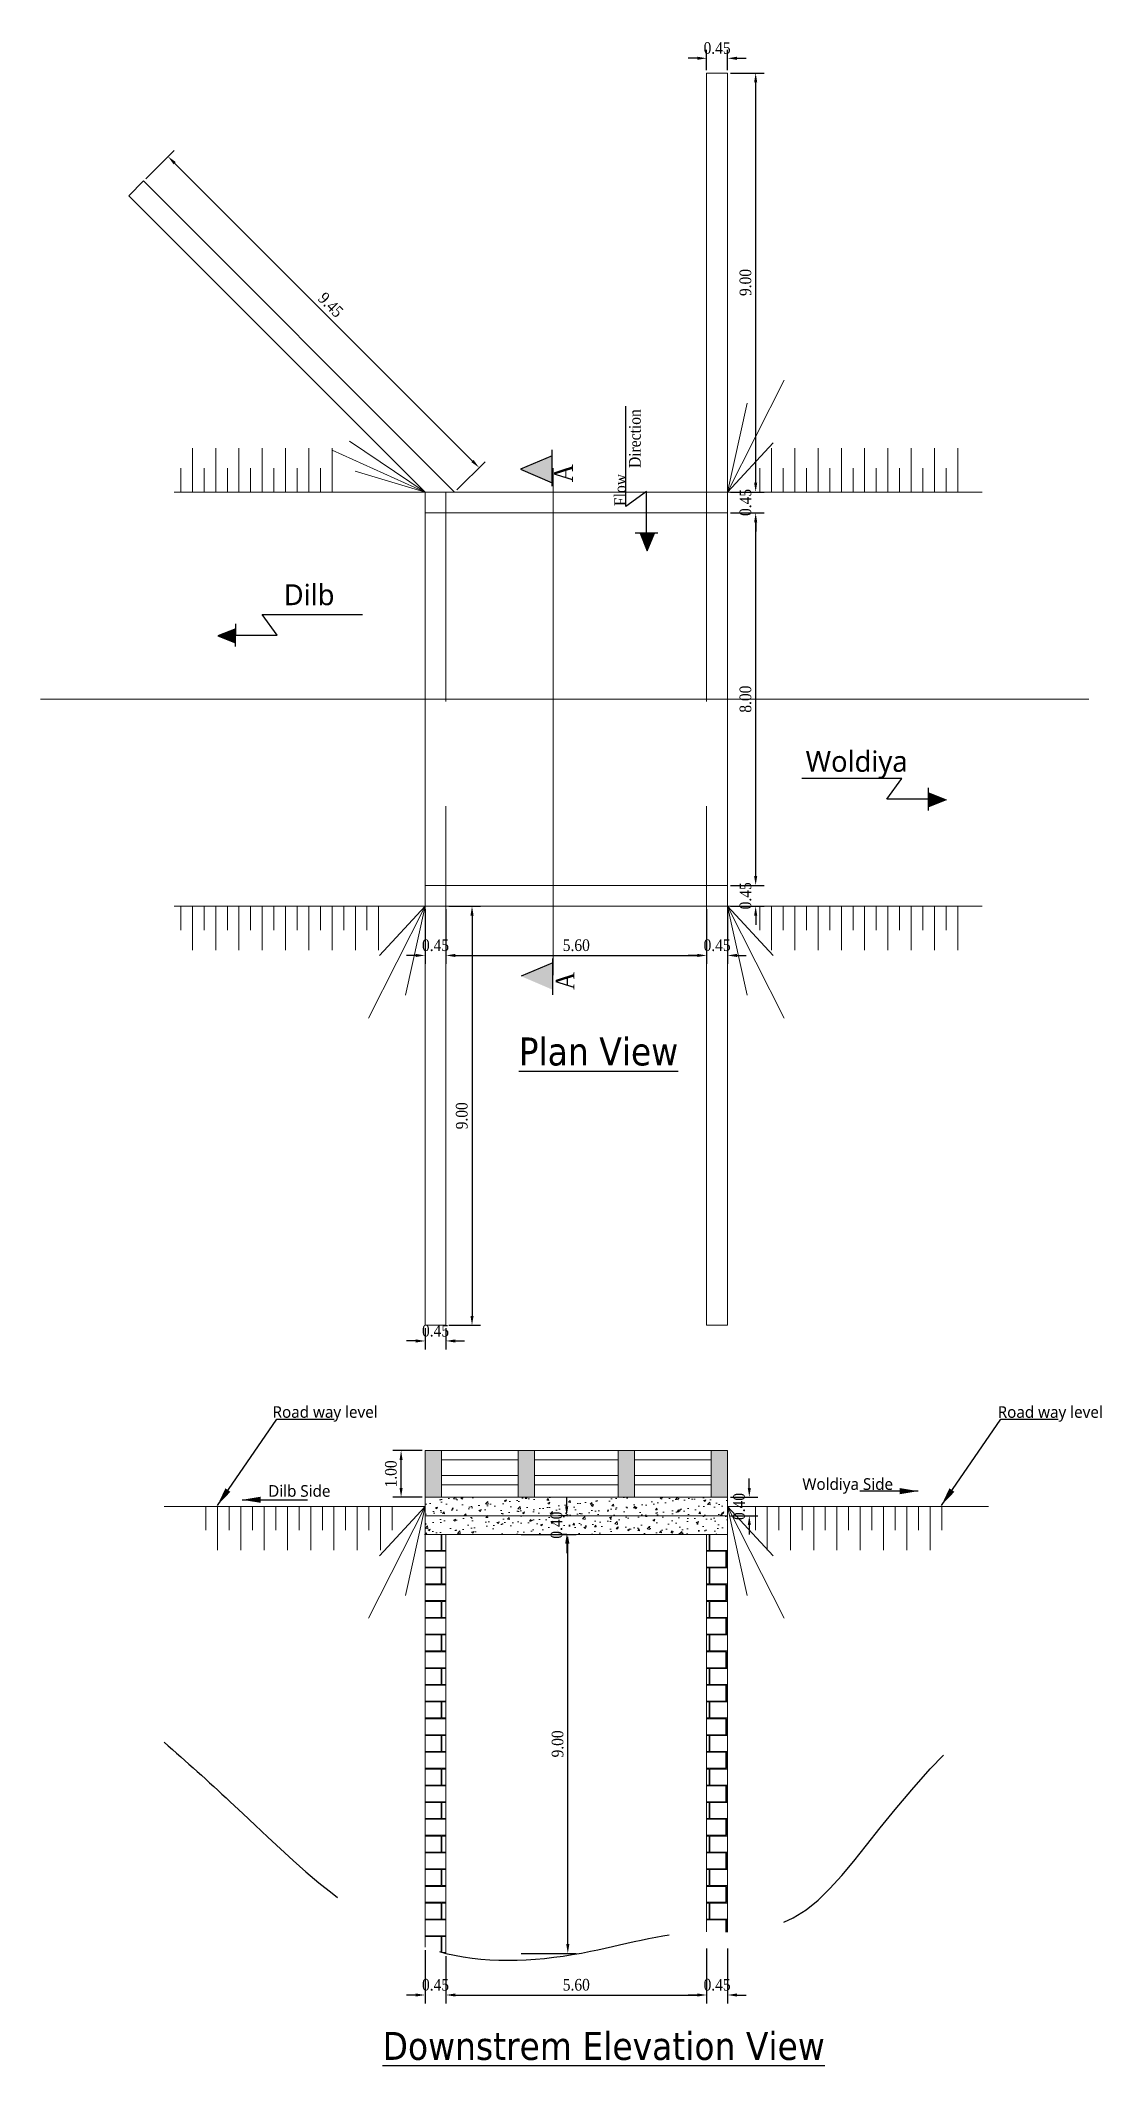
# Model space of a CAD drawing. Header units: inches. Extents: x -70 to 167, y 23 to 114.
# Drawn here: x 32.2 to 55, y 22.88 to 66.38 of the extents above; entities that cross this region are included whole.
import ezdxf

# ---------------------------------------------------------------- set-up
doc = ezdxf.new("R2010")
doc.units = ezdxf.units.IN
doc.header["$MEASUREMENT"] = 0
doc.linetypes.add('CENTER', pattern=[2, 1.25, -0.25, 0.25, -0.25])
doc.linetypes.add('HIDDEN', pattern=[0.375, 0.25, -0.125])
for name, color, linetype, lineweight in [('center line', 251, 'CENTER', 0), ('dima', 7, 'Continuous', 0), ('hach', 251, 'Continuous', 0), ('hand wall', 5, 'Continuous', 9), ('text', 1, 'Continuous', 0), ('wall', 4, 'Continuous', 13)]:
    doc.layers.add(name, color=color, linetype=linetype, lineweight=lineweight)
for name, color, linetype in [('Direction', 6, 'Continuous'), ('Ground', 3, 'Continuous'), ('SUBSTR', 6, 'Continuous'), ('TEXT2', 7, 'Continuous')]:
    doc.layers.add(name, color=color, linetype=linetype)
doc.styles.get("Standard").update_dxf_attribs({"font": 'GARA.TTF'})
doc.dimstyles.get("Standard").update_dxf_attribs({"dimtxt": 0.25, "dimasz": 0.2, "dimexe": 0.18, "dimexo": 0.0625, "dimgap": 0.09, "dimtad": 1, "dimzin": 0, "dimdsep": 46, "dimtxsty": 'Standard', "dimcen": 0.09, "dimclrd": 253, "dimclre": 21, "dimadec": 0, "dimazin": 0, "dimtfac": 1, "dimtix": 1, "dimtofl": 0, "dimtmove": 0, "dimatfit": 3, "dimfxl": 1, "dimfxlon": 1, "dimtolj": 1, "dimtzin": 0, "dimarcsym": 0})

msp = doc.modelspace()

# ---------------------------------------------------------------- texts
at = {"layer": 'hach', "char_height": 0.4, "width": 0.99135, "attachment_point": 1, "rotation": 90}
for insert in [(43.238, 56.894), (43.27, 45.989)]:
    msp.add_mtext('{\\C2;A}', dxfattribs=dict(at, insert=insert))
at = {"layer": 'text', "char_height": 0.2515, "width": 5.1366, "attachment_point": 1, "rotation": 90}
for s, insert in [('Direction', (44.843, 57.199)), ('Flow ', (44.528, 56.383))]:
    msp.add_mtext(s, dxfattribs=dict(at, insert=insert))
at = {"layer": 'text', "width": 5.1366, "attachment_point": 1}
for s, insert, char_height in [('{\\fSegoe UI|b0|i0|c0|p34;Dilb}', (37.425, 54.701), 0.45), ('{\\fSegoe UI|b0|i0|c0|p34;Woldiya}', (48.639, 51.122), 0.45), ('{\\fSegoe UI|b0|i0|c0|p34;Road way level}', (37.186, 37.045), 0.25), ('{\\fSegoe UI|b0|i0|c0|p34;Road way level}', (52.766, 37.044), 0.25), ('{\\fSegoe UI|b0|i0|c0|p34;Dilb Side}', (37.091, 35.349), 0.25), ('{\\fSegoe UI|b0|i0|c0|p34;Woldiya Side}', (48.568, 35.497), 0.25)]:
    msp.add_mtext(s, dxfattribs=dict(at, insert=insert, char_height=char_height))
at = {"layer": 'TEXT2', "char_height": 0.6, "attachment_point": 1}
for s, insert, width in [('{\\fTahoma|b0|i0|c0|p34;\\LPlan View}', (42.473, 44.965), 6.00229), ('{\\fTahoma|b0|i0|c0|p34;\\LDownstrem Elevation View}', (39.549, 23.602), 10.0919)]:
    msp.add_mtext(s, dxfattribs=dict(at, insert=insert, width=width))

# ---------------------------------------------------------------- blocks, each defined once
blk = doc.blocks.new('*D11')
at = {"layer": 'Defpoints', "color": 0}
for p in [(40.461, 47.783), (40.911, 47.783), (40.911, 46.727)]:
    blk.add_point(p, dxfattribs=at)
at = {"layer": 'dima', "color": 21, "lineweight": -2}
for p, q in [((40.461, 47.72), (40.461, 46.547)), ((40.911, 47.72), (40.911, 46.547))]:
    blk.add_line(p, q, dxfattribs=at)
at = {"layer": 'dima', "color": 253, "lineweight": -2}
for p, q in [((40.261, 46.727), (40.061, 46.727)), ((41.111, 46.727), (41.311, 46.727))]:
    blk.add_line(p, q, dxfattribs=at)
at = {"layer": 'dima', "color": 253}
for points in [[(40.261, 46.761), (40.261, 46.694), (40.461, 46.727)], [(41.111, 46.761), (41.111, 46.694), (40.911, 46.727)]]:
    blk.add_solid(points, dxfattribs=at)
at = {"layer": 'dima', "color": 0, "insert": (40.686, 46.945), "char_height": 0.25, "attachment_point": 5}
blk.add_mtext('\\A1;0.45', dxfattribs=at)
blk = doc.blocks.new('*D12')
at = {"layer": 'Defpoints', "color": 0}
for p in [(40.911, 47.783), (46.511, 47.783), (46.511, 46.727)]:
    blk.add_point(p, dxfattribs=at)
at = {"layer": 'dima', "color": 21, "lineweight": -2}
for p, q in [((40.911, 47.72), (40.911, 46.547)), ((46.511, 47.72), (46.511, 46.547))]:
    blk.add_line(p, q, dxfattribs=at)
at = {"layer": 'dima', "color": 253, "lineweight": -2}
blk.add_line((41.111, 46.727), (46.311, 46.727), dxfattribs=at)
at = {"layer": 'dima', "color": 253}
for points in [[(41.111, 46.761), (41.111, 46.694), (40.911, 46.727)], [(46.311, 46.761), (46.311, 46.694), (46.511, 46.727)]]:
    blk.add_solid(points, dxfattribs=at)
at = {"layer": 'dima', "color": 0, "insert": (43.711, 46.945), "char_height": 0.25, "attachment_point": 5}
blk.add_mtext('\\A1;5.60', dxfattribs=at)
blk = doc.blocks.new('*D13')
at = {"layer": 'Defpoints', "color": 0}
for p in [(46.511, 47.783), (46.961, 47.783), (46.961, 46.727)]:
    blk.add_point(p, dxfattribs=at)
at = {"layer": 'dima', "color": 21, "lineweight": -2}
for p, q in [((46.511, 47.72), (46.511, 46.547)), ((46.961, 47.72), (46.961, 46.547))]:
    blk.add_line(p, q, dxfattribs=at)
at = {"layer": 'dima', "color": 253, "lineweight": -2}
for p, q in [((46.311, 46.727), (46.111, 46.727)), ((47.161, 46.727), (47.361, 46.727))]:
    blk.add_line(p, q, dxfattribs=at)
at = {"layer": 'dima', "color": 253}
for points in [[(46.311, 46.761), (46.311, 46.694), (46.511, 46.727)], [(47.161, 46.761), (47.161, 46.694), (46.961, 46.727)]]:
    blk.add_solid(points, dxfattribs=at)
at = {"layer": 'dima', "color": 0, "insert": (46.736, 46.945), "char_height": 0.25, "attachment_point": 5}
blk.add_mtext('\\A1;0.45', dxfattribs=at)
blk = doc.blocks.new('*D14')
at = {"layer": 'Defpoints', "color": 0}
for p in [(46.961, 48.233), (47.565, 48.233), (46.961, 47.783)]:
    blk.add_point(p, dxfattribs=at)
at = {"layer": 'dima', "color": 253, "lineweight": -2}
for p, q in [((47.565, 48.433), (47.565, 48.633)), ((47.565, 47.583), (47.565, 47.383))]:
    blk.add_line(p, q, dxfattribs=at)
at = {"layer": 'dima', "color": 21, "lineweight": -2}
for p, q in [((47.023, 48.233), (47.745, 48.233)), ((47.023, 47.783), (47.745, 47.783))]:
    blk.add_line(p, q, dxfattribs=at)
at = {"layer": 'dima', "color": 253}
for points in [[(47.531, 48.433), (47.598, 48.433), (47.565, 48.233)], [(47.531, 47.583), (47.598, 47.583), (47.565, 47.783)]]:
    blk.add_solid(points, dxfattribs=at)
at = {"layer": 'dima', "color": 0, "insert": (47.347, 48.008), "char_height": 0.25, "attachment_point": 5, "rotation": 90}
blk.add_mtext('\\A1;0.45', dxfattribs=at)
blk = doc.blocks.new('*D15')
at = {"layer": 'Defpoints', "color": 0}
for p in [(46.961, 56.233), (47.565, 56.233), (46.961, 48.233)]:
    blk.add_point(p, dxfattribs=at)
at = {"layer": 'dima', "color": 21, "lineweight": -2}
for p, q in [((47.023, 56.233), (47.745, 56.233)), ((47.023, 48.233), (47.745, 48.233))]:
    blk.add_line(p, q, dxfattribs=at)
at = {"layer": 'dima', "color": 253, "lineweight": -2}
blk.add_line((47.565, 48.433), (47.565, 56.033), dxfattribs=at)
at = {"layer": 'dima', "color": 253}
for points in [[(47.531, 56.033), (47.598, 56.033), (47.565, 56.233)], [(47.531, 48.433), (47.598, 48.433), (47.565, 48.233)]]:
    blk.add_solid(points, dxfattribs=at)
at = {"layer": 'dima', "color": 0, "insert": (47.347, 52.233), "char_height": 0.25, "attachment_point": 5, "rotation": 90}
blk.add_mtext('\\A1;8.00', dxfattribs=at)
blk = doc.blocks.new('*D16')
at = {"layer": 'Defpoints', "color": 0}
for p in [(46.961, 56.683), (47.565, 56.683), (46.961, 56.233)]:
    blk.add_point(p, dxfattribs=at)
at = {"layer": 'dima', "color": 253, "lineweight": -2}
for p, q in [((47.565, 56.883), (47.565, 57.083)), ((47.565, 56.033), (47.565, 55.833))]:
    blk.add_line(p, q, dxfattribs=at)
at = {"layer": 'dima', "color": 21, "lineweight": -2}
for p, q in [((47.023, 56.683), (47.745, 56.683)), ((47.023, 56.233), (47.745, 56.233))]:
    blk.add_line(p, q, dxfattribs=at)
at = {"layer": 'dima', "color": 253}
for points in [[(47.531, 56.883), (47.598, 56.883), (47.565, 56.683)], [(47.531, 56.033), (47.598, 56.033), (47.565, 56.233)]]:
    blk.add_solid(points, dxfattribs=at)
at = {"layer": 'dima', "color": 0, "insert": (47.347, 56.458), "char_height": 0.25, "attachment_point": 5, "rotation": 90}
blk.add_mtext('\\A1;0.45', dxfattribs=at)
blk = doc.blocks.new('*D17')
at = {"layer": 'Defpoints', "color": 0}
for p in [(40.911, 47.783), (40.911, 38.783), (41.47, 38.783)]:
    blk.add_point(p, dxfattribs=at)
at = {"layer": 'dima', "color": 21, "lineweight": -2}
for p, q in [((40.973, 47.783), (41.65, 47.783)), ((40.973, 38.783), (41.65, 38.783))]:
    blk.add_line(p, q, dxfattribs=at)
at = {"layer": 'dima', "color": 253, "lineweight": -2}
blk.add_line((41.47, 47.583), (41.47, 38.983), dxfattribs=at)
at = {"layer": 'dima', "color": 253}
for points in [[(41.437, 47.583), (41.504, 47.583), (41.47, 47.783)], [(41.437, 38.983), (41.504, 38.983), (41.47, 38.783)]]:
    blk.add_solid(points, dxfattribs=at)
at = {"layer": 'dima', "color": 0, "insert": (41.252, 43.283), "char_height": 0.25, "attachment_point": 5, "rotation": 90}
blk.add_mtext('\\A1;9.00', dxfattribs=at)
blk = doc.blocks.new('*D18')
at = {"color": 21, "lineweight": -2}
for p, q in [((40.461, 38.72), (40.461, 38.266)), ((40.911, 38.72), (40.911, 38.266))]:
    blk.add_line(p, q, dxfattribs=at)
at = {"color": 253, "lineweight": -2}
for p, q in [((40.261, 38.446), (40.061, 38.446)), ((41.111, 38.446), (41.311, 38.446))]:
    blk.add_line(p, q, dxfattribs=at)
at = {"color": 253}
for points in [[(40.261, 38.479), (40.261, 38.412), (40.461, 38.446)], [(41.111, 38.479), (41.111, 38.412), (40.911, 38.446)]]:
    blk.add_solid(points, dxfattribs=at)
at = {"layer": 'Defpoints', "color": 0}
for p in [(40.461, 38.783), (40.911, 38.783), (40.911, 38.446)]:
    blk.add_point(p, dxfattribs=at)
at = {"color": 0, "insert": (40.686, 38.664), "char_height": 0.25, "attachment_point": 5}
blk.add_mtext('\\A1;0.45', dxfattribs=at)
blk = doc.blocks.new('*D19')
at = {"layer": 'Defpoints', "color": 0}
for p in [(46.961, 65.683), (47.565, 65.683), (46.961, 56.683)]:
    blk.add_point(p, dxfattribs=at)
at = {"layer": 'dima', "color": 21, "lineweight": -2}
for p, q in [((47.023, 65.683), (47.745, 65.683)), ((47.023, 56.683), (47.745, 56.683))]:
    blk.add_line(p, q, dxfattribs=at)
at = {"layer": 'dima', "color": 253, "lineweight": -2}
blk.add_line((47.565, 56.883), (47.565, 65.483), dxfattribs=at)
at = {"layer": 'dima', "color": 253}
for points in [[(47.531, 65.483), (47.598, 65.483), (47.565, 65.683)], [(47.531, 56.883), (47.598, 56.883), (47.565, 56.683)]]:
    blk.add_solid(points, dxfattribs=at)
at = {"layer": 'dima', "color": 0, "insert": (47.347, 61.183), "char_height": 0.25, "attachment_point": 5, "rotation": 90}
blk.add_mtext('\\A1;9.00', dxfattribs=at)
blk = doc.blocks.new('*D20')
at = {"color": 21, "lineweight": -2}
for p, q in [((46.511, 65.745), (46.511, 66.18)), ((46.961, 65.745), (46.961, 66.18))]:
    blk.add_line(p, q, dxfattribs=at)
at = {"color": 253, "lineweight": -2}
for p, q in [((46.311, 66), (46.111, 66)), ((47.161, 66), (47.361, 66))]:
    blk.add_line(p, q, dxfattribs=at)
at = {"color": 253}
for points in [[(46.311, 66.033), (46.311, 65.966), (46.511, 66)], [(47.161, 66.033), (47.161, 65.966), (46.961, 66)]]:
    blk.add_solid(points, dxfattribs=at)
at = {"layer": 'Defpoints', "color": 0}
for p in [(46.961, 66), (46.511, 65.683), (46.961, 65.683)]:
    blk.add_point(p, dxfattribs=at)
at = {"color": 0, "insert": (46.736, 66.218), "char_height": 0.25, "attachment_point": 5}
blk.add_mtext('\\A1;0.45', dxfattribs=at)
blk = doc.blocks.new('*D21')
at = {"color": 21, "lineweight": -2}
for p, q in [((42.528, 34.29), (43.708, 34.29)), ((42.528, 25.29), (43.708, 25.29))]:
    blk.add_line(p, q, dxfattribs=at)
at = {"color": 253, "lineweight": -2}
blk.add_line((43.528, 25.49), (43.528, 34.09), dxfattribs=at)
at = {"color": 253}
for points in [[(43.495, 34.09), (43.562, 34.09), (43.528, 34.29)], [(43.495, 25.49), (43.562, 25.49), (43.528, 25.29)]]:
    blk.add_solid(points, dxfattribs=at)
at = {"layer": 'Defpoints', "color": 0}
for p in [(40.911, 34.29), (43.528, 34.29), (40.911, 25.29)]:
    blk.add_point(p, dxfattribs=at)
at = {"color": 0, "insert": (43.31, 29.79), "char_height": 0.25, "attachment_point": 5, "rotation": 90}
blk.add_mtext('\\A1;9.00', dxfattribs=at)
blk = doc.blocks.new('*D22')
at = {"layer": 'Defpoints', "color": 0}
for p in [(40.461, 25.425), (40.911, 25.29), (40.911, 24.396)]:
    blk.add_point(p, dxfattribs=at)
at = {"layer": 'dima', "color": 21, "lineweight": -2}
for p, q in [((40.461, 25.362), (40.461, 24.216)), ((40.911, 25.228), (40.911, 24.216))]:
    blk.add_line(p, q, dxfattribs=at)
at = {"layer": 'dima', "color": 253, "lineweight": -2}
for p, q in [((40.261, 24.396), (40.061, 24.396)), ((41.111, 24.396), (41.311, 24.396))]:
    blk.add_line(p, q, dxfattribs=at)
at = {"layer": 'dima', "color": 253}
for points in [[(40.261, 24.429), (40.261, 24.363), (40.461, 24.396)], [(41.111, 24.429), (41.111, 24.363), (40.911, 24.396)]]:
    blk.add_solid(points, dxfattribs=at)
at = {"layer": 'dima', "color": 0, "insert": (40.686, 24.614), "char_height": 0.25, "attachment_point": 5}
blk.add_mtext('\\A1;0.45', dxfattribs=at)
blk = doc.blocks.new('*D23')
at = {"layer": 'Defpoints', "color": 0}
for p in [(46.511, 25.754), (40.911, 25.29), (46.511, 24.396)]:
    blk.add_point(p, dxfattribs=at)
at = {"layer": 'dima', "color": 21, "lineweight": -2}
for p, q in [((46.511, 25.396), (46.511, 24.216)), ((40.911, 25.228), (40.911, 24.216))]:
    blk.add_line(p, q, dxfattribs=at)
at = {"layer": 'dima', "color": 253, "lineweight": -2}
blk.add_line((41.111, 24.396), (46.311, 24.396), dxfattribs=at)
at = {"layer": 'dima', "color": 253}
for points in [[(41.111, 24.429), (41.111, 24.363), (40.911, 24.396)], [(46.311, 24.429), (46.311, 24.363), (46.511, 24.396)]]:
    blk.add_solid(points, dxfattribs=at)
at = {"layer": 'dima', "color": 0, "insert": (43.711, 24.614), "char_height": 0.25, "attachment_point": 5}
blk.add_mtext('\\A1;5.60', dxfattribs=at)
blk = doc.blocks.new('*D24')
at = {"layer": 'Defpoints', "color": 0}
for p in [(46.511, 25.754), (46.961, 25.743), (46.961, 24.396)]:
    blk.add_point(p, dxfattribs=at)
at = {"layer": 'dima', "color": 21, "lineweight": -2}
for p, q in [((46.511, 25.396), (46.511, 24.216)), ((46.961, 25.396), (46.961, 24.216))]:
    blk.add_line(p, q, dxfattribs=at)
at = {"layer": 'dima', "color": 253, "lineweight": -2}
for p, q in [((46.311, 24.396), (46.111, 24.396)), ((47.161, 24.396), (47.361, 24.396))]:
    blk.add_line(p, q, dxfattribs=at)
at = {"layer": 'dima', "color": 253}
for points in [[(46.311, 24.429), (46.311, 24.363), (46.511, 24.396)], [(47.161, 24.429), (47.161, 24.363), (46.961, 24.396)]]:
    blk.add_solid(points, dxfattribs=at)
at = {"layer": 'dima', "color": 0, "insert": (46.736, 24.614), "char_height": 0.25, "attachment_point": 5}
blk.add_mtext('\\A1;0.45', dxfattribs=at)
blk = doc.blocks.new('*D25')
at = {"color": 253, "lineweight": -2}
for p, q in [((43.505, 34.89), (43.505, 35.09)), ((43.505, 34.09), (43.505, 33.89))]:
    blk.add_line(p, q, dxfattribs=at)
at = {"color": 21, "lineweight": -2}
for p, q in [((43.505, 34.69), (43.325, 34.69)), ((43.505, 34.29), (43.325, 34.29))]:
    blk.add_line(p, q, dxfattribs=at)
at = {"color": 253}
for points in [[(43.471, 34.89), (43.538, 34.89), (43.505, 34.69)], [(43.471, 34.09), (43.538, 34.09), (43.505, 34.29)]]:
    blk.add_solid(points, dxfattribs=at)
at = {"layer": 'Defpoints', "color": 0}
for p in [(43.505, 34.69), (43.528, 34.69), (43.528, 34.29)]:
    blk.add_point(p, dxfattribs=at)
at = {"color": 0, "insert": (43.287, 34.49), "char_height": 0.25, "attachment_point": 5, "rotation": 90}
blk.add_mtext('\\A1;0.40', dxfattribs=at)
blk = doc.blocks.new('*D26')
at = {"color": 253, "lineweight": -2}
for p, q in [((47.428, 35.29), (47.428, 35.49)), ((47.428, 34.49), (47.428, 34.29))]:
    blk.add_line(p, q, dxfattribs=at)
at = {"color": 21, "lineweight": -2}
for p, q in [((47.023, 35.09), (47.608, 35.09)), ((47.023, 34.69), (47.608, 34.69))]:
    blk.add_line(p, q, dxfattribs=at)
at = {"color": 253}
for points in [[(47.394, 35.29), (47.461, 35.29), (47.428, 35.09)], [(47.394, 34.49), (47.461, 34.49), (47.428, 34.69)]]:
    blk.add_solid(points, dxfattribs=at)
at = {"layer": 'Defpoints', "color": 0}
for p in [(46.961, 35.09), (47.428, 35.09), (46.961, 34.69)]:
    blk.add_point(p, dxfattribs=at)
at = {"color": 0, "insert": (47.21, 34.89), "char_height": 0.25, "attachment_point": 5, "rotation": 90}
blk.add_mtext('\\A1;0.40', dxfattribs=at)
blk = doc.blocks.new('*D27')
at = {"color": 21, "lineweight": -2}
for p, q in [((40.398, 36.09), (39.766, 36.09)), ((40.398, 35.09), (39.766, 35.09))]:
    blk.add_line(p, q, dxfattribs=at)
at = {"color": 253, "lineweight": -2}
blk.add_line((39.946, 35.29), (39.946, 35.89), dxfattribs=at)
at = {"color": 253}
for points in [[(39.913, 35.89), (39.979, 35.89), (39.946, 36.09)], [(39.913, 35.29), (39.979, 35.29), (39.946, 35.09)]]:
    blk.add_solid(points, dxfattribs=at)
at = {"layer": 'Defpoints', "color": 0}
for p in [(39.946, 36.09), (40.461, 36.09), (40.461, 35.09)]:
    blk.add_point(p, dxfattribs=at)
at = {"color": 0, "insert": (39.728, 35.59), "char_height": 0.25, "attachment_point": 5, "rotation": 90}
blk.add_mtext('\\A1;1.00', dxfattribs=at)
blk = doc.blocks.new('*D34')
at = {"layer": 'Defpoints', "color": 0}
for p in [(34.415, 63.365), (41.622, 57.207), (41.097, 56.683)]:
    blk.add_point(p, dxfattribs=at)
at = {"layer": 'dima', "color": 21, "lineweight": -2}
for p, q in [((34.459, 63.409), (35.067, 64.016)), ((41.141, 56.727), (41.749, 57.334))]:
    blk.add_line(p, q, dxfattribs=at)
at = {"layer": 'dima', "color": 253, "lineweight": -2}
blk.add_line((35.081, 63.748), (41.48, 57.348), dxfattribs=at)
at = {"layer": 'dima', "color": 253}
for points in [[(35.104, 63.771), (35.057, 63.724), (34.939, 63.889)], [(41.504, 57.372), (41.457, 57.325), (41.622, 57.207)]]:
    blk.add_solid(points, dxfattribs=at)
at = {"layer": 'dima', "color": 0, "insert": (38.435, 60.702), "char_height": 0.25, "attachment_point": 5, "rotation": 315}
blk.add_mtext('\\A1;9.45', dxfattribs=at)

# ---------------------------------------------------------------- dimensions: what is measured, and where the dimension line sits
for base, p1, p2, picture, middle in [((46.961, 66), (46.511, 65.683), (46.961, 65.683), '*D20', (46.736, 66.218)), ((40.911, 38.446), (40.461, 38.783), (40.911, 38.783), '*D18', (40.686, 38.664))]:
    dim = msp.add_linear_dim(base=base, p1=p1, p2=p2, dimstyle='Standard')
    dim.commit()
    dim.dimension.update_dxf_attribs({"geometry": picture, "text_midpoint": middle})
for base, p1, p2, picture, middle in [((39.946, 36.09), (40.461, 35.09), (40.461, 36.09), '*D27', (39.728, 35.59)), ((47.428, 35.09), (46.961, 34.69), (46.961, 35.09), '*D26', (47.21, 34.89)), ((43.505, 34.69), (43.528, 34.29), (43.528, 34.69), '*D25', (43.287, 34.49)), ((43.528, 34.29), (40.911, 25.29), (40.911, 34.29), '*D21', (43.31, 29.79))]:
    dim = msp.add_linear_dim(base=base, p1=p1, p2=p2, angle=90, dimstyle='Standard')
    dim.commit()
    dim.dimension.update_dxf_attribs({"geometry": picture, "text_midpoint": middle})
at = {"layer": 'dima'}
for base, p1, p2, picture, middle in [((47.565, 65.683), (46.961, 56.683), (46.961, 65.683), '*D19', (47.347, 61.183)), ((47.565, 56.683), (46.961, 56.233), (46.961, 56.683), '*D16', (47.347, 56.458)), ((47.565, 56.233), (46.961, 48.233), (46.961, 56.233), '*D15', (47.347, 52.233)), ((47.565, 48.233), (46.961, 47.783), (46.961, 48.233), '*D14', (47.347, 48.008)), ((41.47, 38.783), (40.911, 47.783), (40.911, 38.783), '*D17', (41.252, 43.283))]:
    dim = msp.add_linear_dim(base=base, p1=p1, p2=p2, angle=90, dimstyle='Standard', dxfattribs=at)
    dim.commit()
    dim.dimension.update_dxf_attribs({"geometry": picture, "text_midpoint": middle})
dim = msp.add_aligned_dim(p1=(34.415, 63.365), p2=(41.097, 56.683), distance=0.742, dimstyle='Standard', dxfattribs=at)
dim.commit()
dim.dimension.update_dxf_attribs({"geometry": '*D34', "text_midpoint": (38.435, 60.702)})
for base, p1, p2, picture, middle in [((40.911, 46.727), (40.461, 47.783), (40.911, 47.783), '*D11', (40.686, 46.945)), ((46.511, 46.727), (40.911, 47.783), (46.511, 47.783), '*D12', (43.711, 46.945)), ((46.961, 46.727), (46.511, 47.783), (46.961, 47.783), '*D13', (46.736, 46.945)), ((46.511, 24.396), (40.911, 25.29), (46.511, 25.754), '*D23', (43.711, 24.614)), ((46.961, 24.396), (46.511, 25.754), (46.961, 25.743), '*D24', (46.736, 24.614)), ((40.911, 24.396), (40.461, 25.425), (40.911, 25.29), '*D22', (40.686, 24.614))]:
    dim = msp.add_linear_dim(base=base, p1=p1, p2=p2, dimstyle='Standard', dxfattribs=at)
    dim.commit()
    dim.dimension.update_dxf_attribs({"geometry": picture, "text_midpoint": middle})

# ---------------------------------------------------------------- hatches: boundary and pattern name
at = {"layer": 'hach'}
h = msp.add_hatch(dxfattribs=at)
h.set_pattern_fill('AR-SAND', color=256, scale=0.065, style=0)
h.set_pattern_definition([(37.5, (40.46082, 35.09002), (-0.0040946, 0.1252435), [0, -0.0988, 0, -0.1105, 0, -0.105625]), (7.5, (40.46082, 35.09002), (0.1150355, 0.1834395), [0, -0.0533, 0, -0.08905, 0, -0.034125]), (327.5, (40.38087, 35.09002), (0.2024192, 0.0003678), [0, -0.0325, 0, -0.117, 0, -0.15275]), (317.5, (40.38087, 35.09002), (0.1953982, 0.057049), [0, -0.01625, 0, -0.0767, 0, -0.08775])])
h.paths.add_polyline_path([(40.811, 36.09), (40.461, 36.09), (40.461, 35.09), (40.811, 35.09)])
h.paths.add_polyline_path([(42.461, 35.09), (42.811, 35.09), (42.811, 36.09), (42.461, 36.09)])
h.paths.add_polyline_path([(44.611, 35.09), (44.961, 35.09), (44.961, 36.09), (44.611, 36.09)])
h.paths.add_polyline_path([(46.611, 35.09), (46.961, 35.09), (46.961, 36.09), (46.611, 36.09)])
h = msp.add_hatch(dxfattribs=at)
h.set_pattern_fill('AR-CONC', color=256, scale=0.065, style=0)
h.set_pattern_definition([(50, (40.46082, 34.29), (0.46622, -0.04079), [0.04875, -0.53625]), (355, (40.4608, 34.29), (-0.09019, 0.488925), [0.039, -0.429]), (100.4514, (40.49967, 34.2866), (0.37603, 0.448136), [0.04143, -0.455742]), (46.184, (40.4608, 34.42), (0.693707, -0.107587), [0.073125, -0.804375]), (96.636, (40.5186, 34.41105), (0.60753, 0.63318), [0.06215, -0.68361]), (351.184, (40.4608, 34.42), (0.60753, 0.63318), [0.0585, -0.6435]), (21, (40.52582, 34.3875), (0.38799, -0.261702), [0.04875, -0.53625]), (326, (40.5258, 34.3875), (0.158155, 0.471348), [0.039, -0.429]), (71.451, (40.55815, 34.3657), (0.546145, 0.209645), [0.04143, -0.455742]), (37.5, (40.46082, 34.29002), (0.007904, 0.216381), [0, -0.4238, 0, -0.4355, 0, -0.430625]), (7.5, (40.46082, 34.29002), (0.170995, 0.256368), [0, -0.2483, 0, -0.41405, 0, -0.164125]), (327.5, (40.31587, 34.29002), (0.3469846, -0.0146607), [0, -0.1625, 0, -0.507, 0, -0.67275]), (317.5, (40.25087, 34.29002), (0.379071, 0.065068), [0, -0.21125, 0, -0.3367, 0, -0.47775])])
h.paths.add_polyline_path([(40.461, 34.69), (40.461, 34.29), (46.961, 34.29), (46.961, 34.69)])
h.paths.add_polyline_path([(40.461, 35.09), (40.461, 34.69), (46.961, 34.69), (46.961, 35.09)])
h = msp.add_hatch(dxfattribs=at)
h.set_pattern_fill('AR-B816C', color=256, scale=0.045, style=0)
h.set_pattern_definition([(0, (40.46082, 25.29002), (0.36, 0.36), [0.703125, -0.016875]), (0, (40.10082, 25.3069), (0.36, 0.36), [0.703125, -0.016875]), (90, (40.46082, 25.29002), (-0.36, 0.36), [-0.376875, 0.343125]), (90, (40.44395, 25.29002), (-0.36, 0.36), [-0.376875, 0.343125])])
h.paths.add_polyline_path([(40.461, 25.425), (40.467, 25.422), (40.555, 25.392), (40.644, 25.364), (40.734, 25.337), (40.824, 25.312), (40.911, 25.29), (40.911, 34.29), (40.461, 34.29)])
h.paths.add_polyline_path([(46.875, 25.744), (46.961, 25.743), (46.961, 34.29), (46.511, 34.29), (46.511, 25.754), (46.544, 25.754), (46.711, 25.75)])
at = {"layer": 'text'}
h = msp.add_hatch(color=256, dxfattribs=at)
h.set_gradient(color1=(0, 0, 255), one_color=1, tint=1)
h.paths.add_polyline_path([(45.389, 55.801), (45.085, 55.802), (45.236, 55.42)])
h = msp.add_hatch(color=256, dxfattribs=at)
h.set_gradient(color1=(0, 0, 255), one_color=1, tint=1)
h.paths.add_polyline_path([(36.391, 53.441), (36.392, 53.744), (36.009, 53.594)])
h = msp.add_hatch(color=256, dxfattribs=at)
h.set_gradient(color1=(0, 0, 255), one_color=1, tint=1)
h.paths.add_polyline_path([(51.658, 50.07), (51.275, 50.221), (51.276, 49.917)])
at = {"layer": 'wall'}
h = msp.add_hatch(color=256, dxfattribs=at)
h.set_gradient(color1=(0, 0, 255), one_color=1, tint=1, name='INVCYLINDER')
h.paths.add_polyline_path([(42.513, 57.172), (43.191, 56.881), (43.192, 57.463)])
h = msp.add_hatch(color=256, dxfattribs=at)
h.set_gradient(color1=(0, 0, 255), one_color=1, tint=1, name='INVCYLINDER')
h.paths.add_polyline_path([(43.206, 45.989), (43.207, 46.571), (42.528, 46.28)])

# ---------------------------------------------------------------- linework, layer by layer
msp.add_line((40.461, 38.783), (40.461, 38.783))
at = {"layer": 'center line', "color": 5, "linetype": 'CENTER', "ltscale": 20}
msp.add_line((43.215, 57.197), (43.215, 46.304), dxfattribs=at)
at = {"layer": 'center line', "linetype": 'CENTER', "ltscale": 20}
msp.add_line((32.198, 52.233), (54.721, 52.233), dxfattribs=at)
at = {"layer": 'Direction', "color": 6, "linetype": 'Continuous'}
for p, q in [((44.777, 56.371), (44.777, 58.524)), ((45.221, 56.697), (44.777, 56.371)), ((45.22, 55.674), (45.221, 56.697)), ((37.287, 53.608), (36.961, 54.053)), ((36.961, 54.053), (39.114, 54.053)), ((36.264, 53.61), (37.287, 53.608)), ((50.706, 50.529), (48.554, 50.529)), ((50.38, 50.085), (50.706, 50.529)), ((51.404, 50.086), (50.38, 50.085))]:
    msp.add_line(p, q, dxfattribs=at)
at = {"layer": 'Direction', "color": 6, "linetype": 'Continuous', "ltscale": 10}
for p, q in [((45.465, 55.801), (44.975, 55.802)), ((36.391, 53.365), (36.392, 53.854)), ((51.276, 49.841), (51.275, 50.331))]:
    msp.add_line(p, q, dxfattribs=at)
at = {"layer": 'Direction', "color": 4, "linetype": 'Continuous', "ltscale": 10}
for p, q in [((45.085, 55.802), (45.236, 55.42)), ((45.236, 55.42), (45.389, 55.801)), ((36.392, 53.744), (36.009, 53.594)), ((36.009, 53.594), (36.391, 53.441)), ((51.275, 50.221), (51.658, 50.07)), ((51.658, 50.07), (51.276, 49.917))]:
    msp.add_line(p, q, dxfattribs=at)
at = {"layer": 'Ground', "linetype": 'HIDDEN', "ltscale": 20}
msp.add_open_spline([(34.855, 29.829), (35.329, 29.414), (37.237, 27.7), (39.91, 24.914), (43.844, 25.186), (45.813, 25.804), (49.283, 25.598), (49.405, 27.593), (52.467, 30.397), (52.567, 30.487)], degree=3, knots=[4.748626, 4.748626, 4.748626, 4.748626, 6.619177, 12.284512, 15.391735, 17.887885, 18.337885, 25.584801, 25.823988, 25.823988, 25.823988, 25.823988], dxfattribs=at)
at = {"layer": 'hach'}
for p, q in [((46.961, 56.683), (48.177, 59.084)), ((46.961, 56.683), (47.381, 58.592)), ((35.463, 56.683), (35.463, 57.624)), ((35.963, 56.683), (35.963, 57.624)), ((36.463, 56.683), (36.463, 57.624)), ((36.963, 56.683), (36.963, 57.624)), ((37.463, 56.683), (37.463, 57.624)), ((37.963, 56.683), (37.963, 57.624)), ((38.463, 56.683), (38.463, 57.624)), ((40.461, 56.683), (38.463, 57.579)), ((40.461, 56.683), (38.838, 57.773)), ((46.961, 56.683), (47.937, 57.741)), ((47.906, 56.683), (47.906, 57.624)), ((48.406, 56.683), (48.406, 57.624)), ((48.906, 56.683), (48.906, 57.624)), ((49.406, 56.683), (49.406, 57.624)), ((49.906, 56.683), (49.906, 57.624)), ((50.406, 56.683), (50.406, 57.624)), ((50.906, 56.683), (50.906, 57.624)), ((51.406, 56.683), (51.406, 57.624)), ((51.906, 56.683), (51.906, 57.624)), ((35.213, 56.683), (35.213, 57.193)), ((35.713, 56.683), (35.713, 57.193)), ((36.213, 56.683), (36.213, 57.193)), ((36.713, 56.683), (36.713, 57.193)), ((37.213, 56.683), (37.213, 57.193)), ((37.713, 56.683), (37.713, 57.193)), ((38.213, 56.683), (38.213, 57.193)), ((40.461, 56.683), (38.96, 57.127)), ((47.656, 56.683), (47.656, 57.193)), ((48.156, 56.683), (48.156, 57.193)), ((48.656, 56.683), (48.656, 57.193)), ((49.156, 56.683), (49.156, 57.193)), ((49.656, 56.683), (49.656, 57.193)), ((50.156, 56.683), (50.156, 57.193)), ((50.656, 56.683), (50.656, 57.193)), ((51.156, 56.683), (51.156, 57.193)), ((51.656, 56.683), (51.656, 57.193)), ((40.461, 56.683), (35.07, 56.683)), ((46.961, 56.683), (52.434, 56.683)), ((40.461, 47.783), (35.07, 47.783)), ((35.213, 47.783), (35.213, 47.272)), ((35.463, 47.783), (35.463, 46.841)), ((35.713, 47.783), (35.713, 47.272)), ((35.963, 47.783), (35.963, 46.841)), ((36.213, 47.783), (36.213, 47.272)), ((36.463, 47.783), (36.463, 46.841)), ((36.713, 47.783), (36.713, 47.272)), ((36.963, 47.783), (36.963, 46.841)), ((37.213, 47.783), (37.213, 47.272)), ((37.463, 47.783), (37.463, 46.841)), ((37.713, 47.783), (37.713, 47.272)), ((37.963, 47.783), (37.963, 46.841)), ((38.213, 47.783), (38.213, 47.272)), ((38.463, 47.783), (38.463, 46.841)), ((38.713, 47.783), (38.713, 47.272)), ((38.963, 47.783), (38.963, 46.841)), ((39.213, 47.783), (39.213, 47.272)), ((40.461, 47.783), (39.245, 45.381)), ((39.463, 47.783), (39.463, 46.841)), ((40.461, 47.783), (39.484, 46.724)), ((40.461, 47.783), (40.041, 45.873)), ((46.961, 47.783), (52.434, 47.783)), ((46.961, 47.783), (48.177, 45.381)), ((46.961, 47.783), (47.381, 45.873)), ((46.961, 47.783), (47.937, 46.724)), ((47.656, 47.783), (47.656, 47.272)), ((47.906, 47.783), (47.906, 46.841)), ((48.156, 47.783), (48.156, 47.272)), ((48.406, 47.783), (48.406, 46.841)), ((48.656, 47.783), (48.656, 47.272)), ((48.906, 47.783), (48.906, 46.841)), ((49.156, 47.783), (49.156, 47.272)), ((49.406, 47.783), (49.406, 46.841)), ((49.656, 47.783), (49.656, 47.272)), ((49.906, 47.783), (49.906, 46.841)), ((50.156, 47.783), (50.156, 47.272)), ((50.406, 47.783), (50.406, 46.841)), ((50.656, 47.783), (50.656, 47.272)), ((50.906, 47.783), (50.906, 46.841)), ((51.156, 47.783), (51.156, 47.272)), ((51.406, 47.783), (51.406, 46.841)), ((51.656, 47.783), (51.656, 47.272)), ((51.906, 47.783), (51.906, 46.841)), ((40.461, 34.89), (34.855, 34.89)), ((35.754, 34.89), (35.754, 34.379)), ((36.004, 34.89), (36.004, 33.949)), ((36.254, 34.89), (36.254, 34.379)), ((36.504, 34.89), (36.504, 33.949)), ((36.754, 34.89), (36.754, 34.379)), ((37.004, 34.89), (37.004, 33.949)), ((37.254, 34.89), (37.254, 34.379)), ((37.504, 34.89), (37.504, 33.949)), ((37.754, 34.89), (37.754, 34.379)), ((38.004, 34.89), (38.004, 33.949)), ((38.254, 34.89), (38.254, 34.379)), ((38.504, 34.89), (38.504, 33.949)), ((38.754, 34.89), (38.754, 34.379)), ((39.004, 34.89), (39.004, 33.949)), ((40.461, 34.89), (39.245, 32.489)), ((39.254, 34.89), (39.254, 34.379)), ((40.461, 34.89), (39.484, 33.832)), ((39.504, 34.89), (39.504, 33.949)), ((39.754, 34.89), (39.754, 34.379)), ((40.461, 34.89), (40.041, 32.98)), ((46.961, 34.89), (52.567, 34.89)), ((46.961, 34.89), (48.177, 32.489)), ((46.961, 34.89), (47.381, 32.98)), ((46.961, 34.89), (47.937, 33.832)), ((47.561, 34.89), (47.561, 34.379)), ((47.811, 34.89), (47.811, 33.949)), ((48.061, 34.89), (48.061, 34.379)), ((48.311, 34.89), (48.311, 33.949)), ((48.561, 34.89), (48.561, 34.379)), ((48.811, 34.89), (48.811, 33.949)), ((49.061, 34.89), (49.061, 34.379)), ((49.311, 34.89), (49.311, 33.949)), ((49.561, 34.89), (49.561, 34.379)), ((49.811, 34.89), (49.811, 33.949)), ((50.061, 34.89), (50.061, 34.379)), ((50.311, 34.89), (50.311, 33.949)), ((50.561, 34.89), (50.561, 34.379)), ((50.811, 34.89), (50.811, 33.949)), ((51.061, 34.89), (51.061, 34.379)), ((51.311, 34.89), (51.311, 33.949)), ((51.561, 34.89), (51.561, 34.379))]:
    msp.add_line(p, q, dxfattribs=at)
at = {"layer": 'hach', "linetype": 'HIDDEN', "ltscale": 18}
for p, q in [((40.911, 56.683), (40.911, 47.783)), ((46.511, 56.683), (46.511, 47.783))]:
    msp.add_line(p, q, dxfattribs=at)
at = {"layer": 'hand wall'}
for p, q in [((40.811, 36.09), (42.461, 36.09)), ((40.811, 35.89), (42.461, 35.89)), ((42.811, 36.09), (44.611, 36.09)), ((42.811, 35.89), (44.611, 35.89)), ((44.961, 36.09), (46.611, 36.09)), ((44.961, 35.89), (46.611, 35.89)), ((40.811, 35.554), (42.461, 35.554)), ((40.811, 35.354), (42.461, 35.354)), ((42.811, 35.554), (44.611, 35.554)), ((42.811, 35.354), (44.611, 35.354)), ((44.961, 35.554), (46.611, 35.554)), ((44.961, 35.354), (46.611, 35.354))]:
    msp.add_line(p, q, dxfattribs=at)
at = {"layer": 'SUBSTR', "color": 4, "linetype": 'Continuous', "ltscale": 10}
for p, q in [((43.192, 57.463), (42.513, 57.172)), ((43.191, 56.807), (43.192, 57.586)), ((42.513, 57.172), (43.191, 56.881)), ((43.208, 46.571), (42.528, 46.28)), ((43.206, 45.883), (43.207, 46.662))]:
    msp.add_line(p, q, dxfattribs=at)
at = {"layer": 'wall'}
for p, q in [((46.511, 56.683), (46.511, 65.683)), ((46.511, 65.683), (46.961, 65.683)), ((46.961, 56.683), (46.961, 65.683)), ((34.097, 63.046), (34.415, 63.365)), ((41.097, 56.683), (34.415, 63.365)), ((40.461, 56.683), (34.097, 63.046)), ((40.461, 56.683), (46.961, 56.683)), ((40.461, 56.683), (40.461, 47.783)), ((46.961, 56.683), (46.961, 47.783)), ((40.461, 56.233), (46.961, 56.233)), ((40.461, 48.233), (46.961, 48.233)), ((40.461, 47.783), (46.961, 47.783)), ((40.461, 47.783), (40.461, 38.783)), ((40.911, 47.783), (40.911, 38.783)), ((46.511, 47.783), (46.511, 38.783)), ((46.961, 47.783), (46.961, 38.783)), ((40.461, 38.783), (40.911, 38.783)), ((46.511, 38.783), (46.961, 38.783)), ((40.461, 35.09), (40.461, 36.09)), ((40.461, 36.09), (40.811, 36.09)), ((40.811, 36.09), (40.811, 35.09)), ((42.461, 35.09), (42.461, 36.09)), ((42.461, 36.09), (42.811, 36.09)), ((42.811, 36.09), (42.811, 35.09)), ((44.611, 36.09), (44.611, 35.09)), ((44.611, 36.09), (44.961, 36.09)), ((44.961, 35.09), (44.961, 36.09)), ((46.611, 36.09), (46.611, 35.09)), ((46.611, 36.09), (46.961, 36.09)), ((46.961, 35.09), (46.961, 36.09)), ((40.461, 35.09), (46.961, 35.09)), ((40.461, 35.09), (40.461, 25.425)), ((46.961, 35.09), (46.961, 25.743)), ((40.461, 34.69), (46.961, 34.69)), ((40.461, 34.29), (46.961, 34.29)), ((40.911, 34.29), (40.911, 25.29)), ((46.511, 34.29), (46.511, 25.754))]:
    msp.add_line(p, q, dxfattribs=at)

msp.set_redraw_order([(e.dxf.handle, doc.entitydb.next_handle()) for e in msp.query("TEXT MTEXT ATTDEF DIMENSION ARC_DIMENSION")])  # texts and dimensions are drawn at this point

# ---------------------------------------------------------------- leaders
for points in [[(35.998, 34.913), (37.274, 36.766), (38.506, 36.766)], [(51.554, 34.913), (52.83, 36.766), (54.062, 36.766)], [(51.059, 35.22), (49.803, 35.22)], [(36.53, 35.034), (37.933, 35.034)]]:
    msp.add_leader(points, dimstyle='Standard', override={"dimasz": 0.4, "dimtad": 0})

doc.saveas('drawing.dxf')
